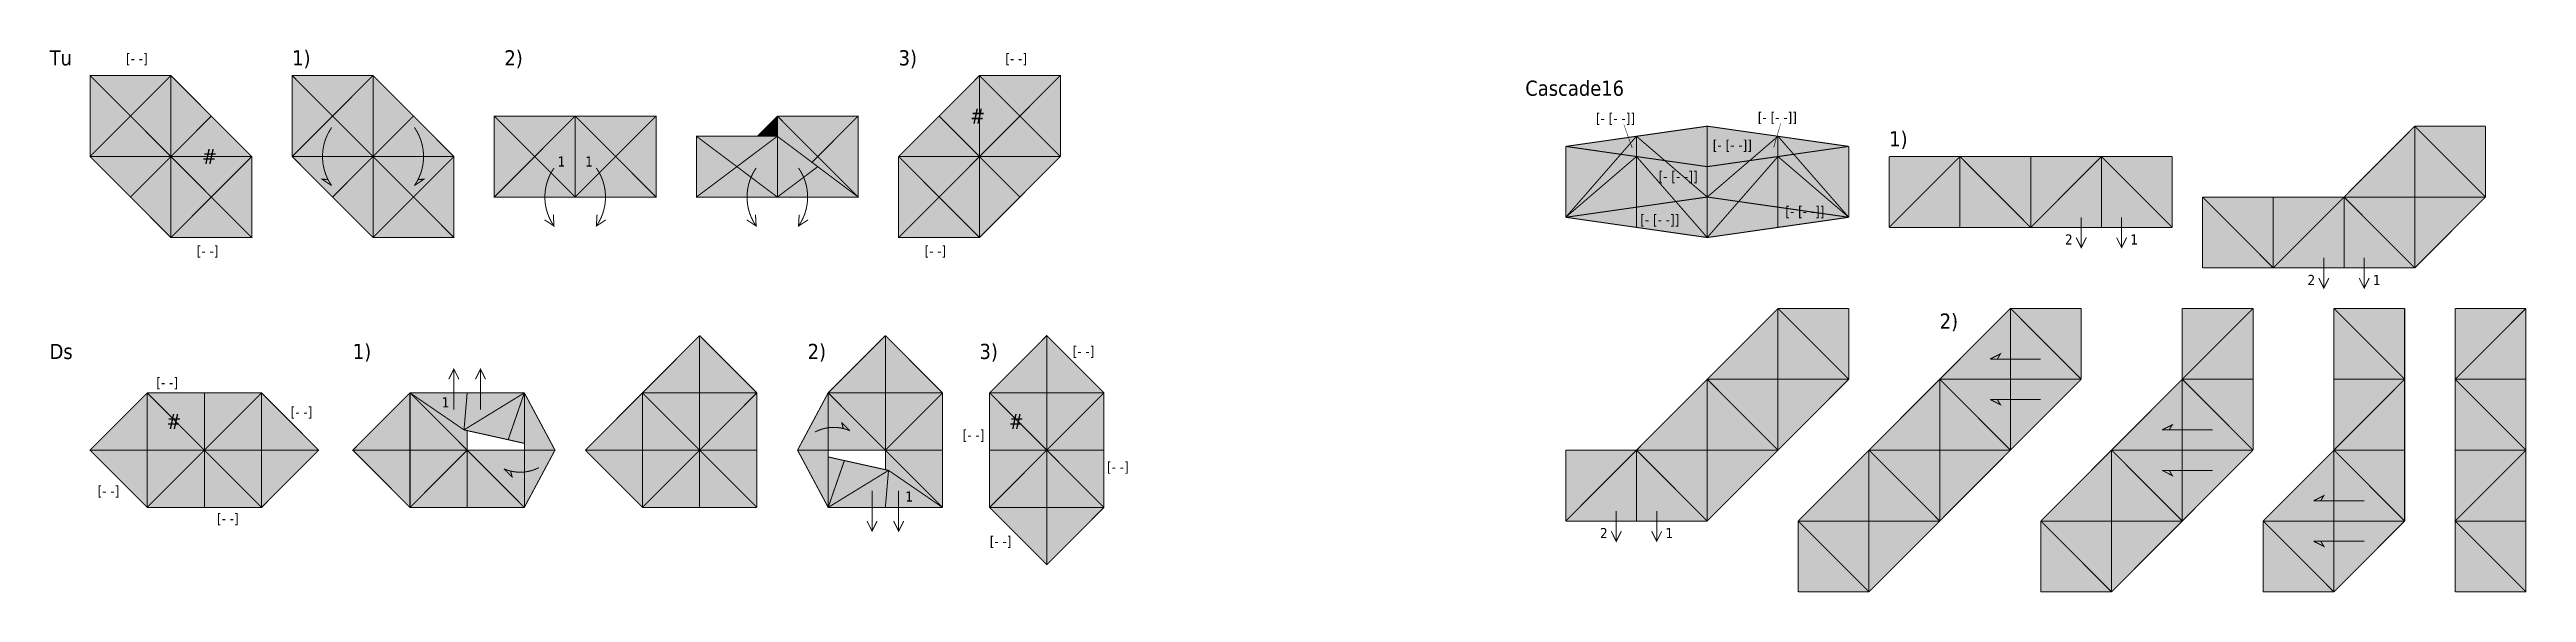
# Model space of a CAD drawing. Header units: inches. Extents: x -12.5 to 77.3, y -38.9 to 8.1.
# Drawn here: x 40.8 to 65.3, y -9.11 to -3.74 of the extents above; entities that cross this region are included whole.
import ezdxf
from ezdxf.enums import TextEntityAlignment as Align

# ---------------------------------------------------------------- set-up
doc = ezdxf.new("R2010")
doc.units = ezdxf.units.IN
doc.header["$LTSCALE"] = 0.2
doc.header["$MEASUREMENT"] = 0
for name, pattern in [('crease . . . . .', [0.4, 0.2, -0.2]), ('mountain __ . . __ . .', [1.25, 0.5, -0.25, 0, -0.25, 0, -0.25]), ('valley __ __ __', [0.75, 0.5, -0.25])]:
    doc.linetypes.add(name, pattern=pattern)
for name, color, linetype in [('arrow-back', 250, 'Continuous'), ('edge', 7, 'Continuous'), ('face-1', 151, 'Continuous'), ('face-2', 91, 'Continuous'), ('face-3', 11, 'Continuous'), ('face-4', 191, 'Continuous'), ('hinge', 250, 'crease . . . . .'), ('mountain', 12, 'mountain __ . . __ . .'), ('valley', 143, 'valley __ __ __'), ('z-labels', 94, 'Continuous'), ('z-pats', 251, 'Continuous')]:
    doc.layers.add(name, color=color, linetype=linetype)
doc.styles.add('labels', font='')
doc.styles.get('labels').set_extended_font_data('Tahoma')

msp = doc.modelspace()

# ---------------------------------------------------------------- texts
at = {"style": 'labels'}
for s, height, p in [('Tu', 0.15, (40.8, -3.9)), ('Cascade16', 0.15, (55.4, -4.2)), ('1', 0.1, (45.826394, -4.899467)), ('1', 0.1, (46.099011, -4.899467)), ('2', 0.1, (60.739468, -5.669179)), ('1', 0.1, (61.386806, -5.669179)), ('2', 0.1, (63.139468, -6.069179)), ('1', 0.1, (63.786806, -6.069179)), ('Ds', 0.15, (40.8, -6.8)), ('1', 0.1, (44.679523, -7.277813)), ('1', 0.1, (49.267007, -8.208471)), ('2', 0.1, (56.139468, -8.569179)), ('1', 0.1, (56.786806, -8.569179))]:
    msp.add_text(s, height=height, dxfattribs=at).set_placement(p)
for p in [(49.981801, -4.473639), (42.381801, -4.873639), (42.030329, -7.490797), (50.364643, -7.490797)]:
    msp.add_text('#', height=0.15, dxfattribs=at).set_placement(p, align=Align.CENTER)
at = {"layer": 'z-labels', "style": 'labels'}
for s, p in [('1)', (43.2, -3.9)), ('2)', (45.3, -3.9)), ('3)', (49.2, -3.9)), ('1)', (59, -4.7)), ('2)', (59.5, -6.5)), ('1)', (43.8, -6.8)), ('2)', (48.3, -6.8)), ('3)', (50, -6.8))]:
    msp.add_text(s, height=0.15, dxfattribs=at).set_placement(p)
at = {"layer": 'z-pats', "style": 'labels'}
for s, p in [('[- -]', (41.555793, -3.881135)), ('[- -]', (50.255793, -3.881135)), ('[- [- -]]', (56.098481, -4.471702)), ('[- [- -]]', (57.7, -4.461921)), ('[- [- -]]', (57.254891, -4.736088)), ('[- [- -]]', (56.718044, -5.045109)), ('[- [- -]]', (56.536847, -5.472934)), ('[- [- -]]', (57.972934, -5.390978)), ('[- -]', (42.255793, -5.781135)), ('[- -]', (49.455793, -5.781135)), ('[- -]', (50.922008, -6.772143)), ('[- -]', (41.855793, -7.081135)), ('[- -]', (43.184433, -7.371588)), ('[- -]', (49.833541, -7.600324)), ('[- -]', (51.261167, -7.915821)), ('[- -]', (41.274887, -8.152495)), ('[- -]', (42.455793, -8.423854)), ('[- -]', (50.101714, -8.649353))]:
    msp.add_text(s, height=0.1, dxfattribs=at).set_placement(p)

# ---------------------------------------------------------------- linework, layer by layer
at = {"const_width": 0.01}
for points in [[(45.790424, -4.913212, 0.315299), (45.790424, -5.486788, -0.290796)], [(46.209576, -4.913212, -0.315299), (46.209576, -5.486788, 0.290796)], [(47.790424, -4.913212, 0.315299), (47.790424, -5.486788, -0.290796)], [(48.209576, -4.913212, -0.315299), (48.209576, -5.486788, 0.290796)]]:
    msp.add_lwpolyline(points, format="xyb", dxfattribs=at)
for points in [[(45.697123, -5.425186), (45.697123, -5.425186), (45.790424, -5.486788), (45.783725, -5.375186)], [(46.302877, -5.425186), (46.302877, -5.425186), (46.209576, -5.486788), (46.216275, -5.375186)], [(47.697123, -5.425186), (47.697123, -5.425186), (47.790424, -5.486788), (47.783725, -5.375186)], [(48.302877, -5.425186), (48.302877, -5.425186), (48.209576, -5.486788), (48.216275, -5.375186)], [(60.85, -5.6), (60.85, -5.6), (60.9, -5.7), (60.95, -5.6)], [(60.9, -5.4), (60.9, -5.7)], [(61.25, -5.6), (61.25, -5.6), (61.3, -5.7), (61.35, -5.6)], [(61.3, -5.4), (61.3, -5.7)], [(63.3, -5.8), (63.3, -6.1)], [(63.7, -5.8), (63.7, -6.1)], [(63.25, -6), (63.25, -6), (63.3, -6.1), (63.35, -6)], [(63.65, -6), (63.65, -6), (63.7, -6.1), (63.75, -6)], [(44.75, -7), (44.75, -7), (44.8, -6.9), (44.85, -7)], [(44.8, -7.3), (44.8, -6.9)], [(45.112742, -7), (45.112742, -7), (45.062742, -6.9), (45.012742, -7)], [(45.062742, -7.3), (45.062742, -6.9)], [(48.937258, -8.1), (48.937258, -8.5)], [(49.2, -8.1), (49.2, -8.5)], [(56.3, -8.3), (56.3, -8.6)], [(56.7, -8.3), (56.7, -8.6)], [(48.887258, -8.4), (48.887258, -8.4), (48.937258, -8.5), (48.987258, -8.4)], [(49.25, -8.4), (49.25, -8.4), (49.2, -8.5), (49.15, -8.4)], [(56.25, -8.5), (56.25, -8.5), (56.3, -8.6), (56.35, -8.5)], [(56.65, -8.5), (56.65, -8.5), (56.7, -8.6), (56.75, -8.5)]]:
    msp.add_lwpolyline(points, dxfattribs=at)
at = {"layer": 'arrow-back', "const_width": 0.01}
for points in [[(43.590424, -4.513212, 0.315299), (43.590424, -5.086788, -0.290796)], [(44.409576, -4.513212, -0.315299), (44.409576, -5.086788, 0.290796)], [(48.372724, -7.520457, -0.226312), (48.719139, -7.508383, 0.290796)], [(45.640915, -7.872724, -0.226312), (45.2945, -7.884798, 0.290796)]]:
    msp.add_lwpolyline(points, format="xyb", dxfattribs=at)
for points in [[(43.555775, -5.025965), (43.497481, -5.024647), (43.590424, -5.086788)], [(44.444225, -5.025965), (44.502519, -5.024647), (44.409576, -5.086788)], [(60.07, -6.8), (60.1, -6.75), (60, -6.8)], [(60.5, -6.8), (60, -6.8)], [(60.5, -7.2), (60, -7.2)], [(60.07, -7.2), (60.1, -7.25), (60, -7.2)], [(48.65228, -7.487647), (48.638438, -7.431004), (48.719139, -7.508383)], [(61.77, -7.5), (61.8, -7.45), (61.7, -7.5)], [(62.2, -7.5), (61.7, -7.5)], [(45.361359, -7.905534), (45.375201, -7.962177), (45.2945, -7.884798)], [(62.2, -7.9), (61.7, -7.9)], [(61.77, -7.9), (61.8, -7.95), (61.7, -7.9)], [(63.27, -8.2), (63.3, -8.15), (63.2, -8.2)], [(63.7, -8.2), (63.2, -8.2)], [(63.7, -8.6), (63.2, -8.6)], [(63.27, -8.6), (63.3, -8.65), (63.2, -8.6)]]:
    msp.add_lwpolyline(points, dxfattribs=at)
at = {"layer": 'edge', "const_width": 0.01}
for points in [[(41.2, -4), (42, -4), (42.8, -4.8), (42.8, -5.6), (42, -5.6), (41.2, -4.8)], [(43.2, -4), (44, -4), (44.8, -4.8), (44.8, -5.6), (44, -5.6), (43.2, -4.8)], [(50.8, -4), (50, -4), (49.2, -4.8), (49.2, -5.6), (50, -5.6), (50.8, -4.8)], [(45.2, -4.4), (45.2, -5.2), (46.8, -5.2), (46.8, -4.4)], [(50.665685, -6.568629), (50.1, -7.134315), (50.1, -8.265685), (50.665685, -8.831371), (51.231371, -8.265685), (51.231371, -7.134315)], [(43.462742, -7.7), (42.897056, -7.134315), (41.765685, -7.134315), (41.2, -7.7), (41.765685, -8.265685), (42.897056, -8.265685)], [(45.8, -7.7), (45.497056, -7.134315), (44.365685, -7.134315), (43.8, -7.7), (44.365685, -8.265685), (45.497056, -8.265685)]]:
    msp.add_lwpolyline(points, close=True, dxfattribs=at)
for points in [[(41.6, -4.4), (42, -4.8), (42.4, -5.2)], [(43.6, -4.4), (44, -4.8), (44.4, -5.2)], [(46.4, -4.8), (46, -4.4)], [(48.8, -5.2), (48, -4.6), (47.2, -4.6), (47.2, -5.2), (48, -5.2), (48.8, -5.2), (48.8, -4.4), (48, -4.4)], [(48, -4.4), (47.8, -4.6)], [(50.4, -4.4), (50, -4.8), (49.6, -5.2)], [(55.8, -4.7), (56.5, -4.6)], [(56.5, -4.6), (57.2, -4.5)], [(57.2, -4.5), (57.9, -4.6)], [(57.9, -4.6), (58.6, -4.7)], [(63.5, -5.2), (64.2, -4.5)], [(64.2, -4.5), (64.9, -4.5)], [(64.9, -4.5), (64.9, -5.2)], [(46.4, -4.8), (46.8, -5.2)], [(55.8, -5.4), (55.8, -4.7)], [(55.8, -4.7), (56.5, -4.8)], [(56.5, -4.8), (57.2, -4.9)], [(57.2, -4.9), (57.9, -4.8)], [(57.9, -4.8), (58.6, -4.7)], [(58.6, -4.7), (58.6, -5.4)], [(59, -5.5), (59, -4.8)], [(59, -4.8), (59.7, -4.8)], [(59.7, -4.8), (60.4, -4.8)], [(60.4, -4.8), (61.1, -4.8)], [(61.1, -4.8), (61.8, -5.5)], [(61.1, -4.8), (61.8, -4.8)], [(61.8, -4.8), (61.8, -5.5)], [(55.8, -5.4), (56.5, -5.3)], [(56.5, -5.3), (57.2, -5.2)], [(57.2, -5.2), (57.9, -5.3)], [(57.9, -5.3), (58.6, -5.4)], [(62.1, -5.2), (62.8, -5.2)], [(62.1, -5.2), (62.1, -5.9)], [(62.8, -5.2), (63.5, -5.2)], [(63.5, -5.2), (64.2, -5.9)], [(64.2, -5.9), (64.9, -5.2)], [(55.8, -5.4), (56.5, -5.5)], [(56.5, -5.5), (57.2, -5.6)], [(57.2, -5.6), (57.9, -5.5)], [(57.9, -5.5), (58.6, -5.4)], [(59, -5.5), (59.7, -5.5)], [(59.7, -5.5), (60.4, -5.5)], [(60.4, -5.5), (61.1, -5.5)], [(61.1, -5.5), (61.8, -5.5)], [(62.1, -5.9), (62.8, -5.9)], [(62.8, -5.9), (63.5, -5.9)], [(63.5, -5.9), (64.2, -5.9)], [(57.2, -7), (57.9, -6.3)], [(57.9, -6.3), (58.6, -6.3)], [(58.6, -6.3), (58.6, -7)], [(59.5, -7), (60.2, -6.3)], [(60.2, -6.3), (60.9, -6.3)], [(60.9, -6.3), (60.9, -7)], [(62.6, -6.3), (61.9, -6.3)], [(61.9, -6.3), (61.9, -7)], [(62.6, -7), (62.6, -6.3)], [(63.4, -6.3), (64.1, -6.3)], [(63.4, -7), (63.4, -6.3)], [(64.1, -6.3), (64.1, -7)], [(65.3, -6.3), (64.6, -6.3)], [(64.6, -6.3), (64.6, -7)], [(65.3, -7), (65.3, -6.3)], [(47.231371, -6.568629), (46.665685, -7.134315)], [(47.231371, -6.568629), (47.797056, -7.134315)], [(49.068629, -6.568629), (48.502944, -7.134315)], [(49.068629, -6.568629), (49.634315, -7.134315)], [(57.2, -7), (56.5, -7.7)], [(57.9, -7.7), (58.6, -7)], [(59.5, -7), (58.8, -7.7)], [(60.2, -7.7), (60.9, -7)], [(61.9, -7), (61.2, -7.7)], [(62.6, -7), (62.6, -7.7)], [(63.4, -7), (63.4, -7.7)], [(64.1, -7.7), (64.1, -7)], [(64.6, -7.7), (64.6, -7)], [(65.3, -7), (65.3, -7.7)], [(44.9, -7.5), (44.365685, -7.134315)], [(45.497056, -7.7), (45.497056, -7.134315)], [(46.665685, -7.134315), (46.1, -7.7)], [(47.231371, -7.134315), (47.231371, -7.7)], [(47.797056, -7.134315), (47.797056, -7.7)], [(49.634315, -8.265685), (49.068629, -8.265685), (48.502944, -8.265685), (48.2, -7.7), (48.502944, -7.134315)], [(49.068629, -7.134315), (49.068629, -7.7)], [(49.634315, -7.134315), (49.634315, -7.7)], [(50.665685, -7.134315), (50.665685, -7.7), (50.665685, -8.265685)], [(44.9, -7.5), (45.497056, -7.632679)], [(44.931371, -7.7), (44.931371, -7.510509)], [(42.897056, -7.7), (42.331371, -7.7), (41.765685, -7.7)], [(45.497056, -7.7), (44.931371, -7.7), (44.365685, -7.7)], [(46.1, -7.7), (46.665685, -8.265685)], [(47.231371, -7.7), (46.665685, -7.7)], [(47.797056, -8.265685), (47.797056, -7.7)], [(49.068629, -7.7), (48.502944, -7.7)], [(48.502944, -7.7), (48.502944, -8.265685)], [(49.1, -7.9), (48.502944, -7.767321)], [(49.068629, -7.7), (49.068629, -7.889491)], [(49.634315, -8.265685), (49.634315, -7.7)], [(55.8, -8.4), (55.8, -7.7)], [(55.8, -7.7), (56.5, -7.7)], [(56.5, -7.7), (57.2, -8.4)], [(57.2, -8.4), (57.9, -7.7)], [(58.8, -7.7), (58.1, -8.4)], [(59.5, -8.4), (60.2, -7.7)], [(61.2, -7.7), (60.5, -8.4)], [(61.9, -8.4), (62.6, -7.7)], [(63.4, -7.7), (62.7, -8.4)], [(64.1, -7.7), (64.1, -8.4)], [(64.6, -7.7), (64.6, -8.4)], [(65.3, -7.7), (65.3, -8.4)], [(49.1, -7.9), (49.634315, -8.265685)], [(46.665685, -8.265685), (47.231371, -8.265685)], [(47.231371, -8.265685), (47.797056, -8.265685)], [(55.8, -8.4), (56.5, -8.4)], [(56.5, -8.4), (57.2, -8.4)], [(58.1, -8.4), (58.1, -9.1)], [(58.8, -9.1), (59.5, -8.4)], [(60.5, -8.4), (60.5, -9.1)], [(61.2, -9.1), (61.9, -8.4)], [(62.7, -8.4), (62.7, -9.1)], [(63.4, -9.1), (64.1, -8.4)], [(64.6, -8.4), (64.6, -9.1)], [(65.3, -8.4), (65.3, -9.1)], [(58.1, -9.1), (58.8, -9.1)], [(60.5, -9.1), (61.2, -9.1)], [(62.7, -9.1), (63.4, -9.1)], [(64.6, -9.1), (65.3, -9.1)]]:
    msp.add_lwpolyline(points, dxfattribs=at)
at = {"layer": 'face-1'}
for points in [[(41.2, -4), (41.6, -4.4), (42, -4)], [(41.2, -4), (41.2, -4.8), (41.6, -4.4)], [(42, -4), (42, -4.8), (41.6, -4.4)], [(42, -4), (42, -4.8), (42.4, -4.4)], [(43.2, -4), (43.6, -4.4), (44, -4)], [(43.2, -4), (43.2, -4.8), (43.6, -4.4)], [(44, -4), (44, -4.8), (43.6, -4.4)], [(44, -4), (44, -4.8), (44.4, -4.4)], [(50.8, -4), (50.4, -4.4), (50, -4)], [(50.8, -4), (50.8, -4.8), (50.4, -4.4)], [(41.2, -4.8), (41.6, -4.4), (42, -4.8)], [(42, -4.8), (42.4, -4.4), (42.8, -4.8)], [(43.2, -4.8), (43.6, -4.4), (44, -4.8)], [(44, -4.8), (44.4, -4.4), (44.8, -4.8)], [(45.2, -4.4), (45.6, -4.8), (46, -4.4)], [(46, -4.4), (46, -5.2), (45.6, -4.8)], [(46, -4.4), (46, -5.2), (46.4, -4.8)], [(46, -4.4), (46.4, -4.8), (46.8, -4.4)], [(46.8, -4.4), (46.8, -5.2), (46.4, -4.8)], [(48, -4.4), (48.4, -4.8), (48.8, -4.4)], [(48.8, -4.4), (48.8, -5.2), (48.4, -4.8)], [(47.2, -4.6), (47.6, -4.9), (48, -4.6)], [(48, -4.6), (48, -5.2), (47.6, -4.9)], [(48, -4.6), (48, -5.2), (48.4, -4.9)], [(64.2, -4.5), (64.9, -5.2), (64.9, -4.5)], [(41.2, -4.8), (41.6, -5.2), (42, -4.8)], [(42, -4.8), (42, -5.6), (41.6, -5.2)], [(42, -4.8), (42.4, -5.2), (42.8, -4.8)], [(42, -4.8), (42, -5.6), (42.4, -5.2)], [(42.8, -4.8), (42.8, -5.6), (42.4, -5.2)], [(43.2, -4.8), (43.6, -5.2), (44, -4.8)], [(44, -4.8), (44, -5.6), (43.6, -5.2)], [(44, -4.8), (44.4, -5.2), (44.8, -4.8)], [(44, -4.8), (44, -5.6), (44.4, -5.2)], [(44.8, -4.8), (44.8, -5.6), (44.4, -5.2)], [(46, -5.2), (46.4, -4.8), (46.8, -5.2)], [(48, -5.2), (48.4, -4.9), (48.8, -5.2)], [(49.2, -4.8), (49.2, -5.6), (49.6, -5.2)], [(56.5, -4.8), (55.8, -4.7), (56.5, -4.8), (55.8, -5.4)], [(55.8, -5.4), (56.5, -4.8), (56.5, -5.5)], [(57.2, -5.6), (56.5, -5.5), (56.5, -4.8)], [(56.5, -4.8), (57.2, -5.6), (57.2, -4.9)], [(57.9, -4.8), (57.2, -4.9), (57.9, -4.8), (57.2, -5.6)], [(57.2, -5.6), (57.9, -4.8), (57.9, -5.5)], [(57.9, -4.8), (58.6, -5.4), (58.6, -4.7)], [(58.6, -5.4), (57.9, -5.5), (57.9, -4.8)], [(59.7, -4.8), (59, -4.8), (59.7, -4.8), (59, -5.5)], [(59, -5.5), (59.7, -4.8), (59.7, -5.5)], [(60.4, -5.5), (59.7, -5.5), (59.7, -4.8)], [(59.7, -4.8), (60.4, -5.5), (60.4, -4.8)], [(61.1, -4.8), (60.4, -4.8), (61.1, -4.8), (60.4, -5.5)], [(60.4, -5.5), (61.1, -4.8), (61.1, -5.5)], [(61.8, -5.5), (61.1, -5.5), (61.1, -4.8)], [(61.1, -4.8), (61.8, -5.5), (61.8, -4.8)], [(42, -5.6), (42.4, -5.2), (42.8, -5.6)], [(44, -5.6), (44.4, -5.2), (44.8, -5.6)], [(50, -5.6), (49.6, -5.2), (49.2, -5.6)], [(62.8, -5.9), (62.1, -5.9), (62.8, -5.9), (62.1, -5.2)], [(62.1, -5.2), (62.8, -5.9), (62.8, -5.2)], [(63.5, -5.2), (62.8, -5.2), (62.8, -5.9)], [(62.8, -5.9), (63.5, -5.2), (63.5, -5.9)], [(64.2, -5.9), (63.5, -5.9), (64.2, -5.9), (63.5, -5.2)], [(57.9, -6.3), (58.6, -7), (58.6, -6.3)], [(60.2, -6.3), (60.9, -7), (60.9, -6.3)], [(62.6, -6.3), (61.9, -7), (61.9, -6.3)], [(63.4, -6.3), (64.1, -7), (64.1, -6.3)], [(65.3, -6.3), (64.6, -7), (64.6, -6.3)], [(47.231371, -6.568629), (47.797056, -7.134315), (47.231371, -7.134315)], [(49.068629, -6.568629), (49.634315, -7.134315), (49.068629, -7.134315)], [(50.665685, -6.568629), (51.231371, -7.134315), (50.665685, -7.134315)], [(41.765685, -7.134315), (41.2, -7.7), (41.765685, -7.7)], [(42.331371, -7.7), (41.765685, -7.7), (41.765685, -7.134315)], [(42.331371, -7.7), (42.331371, -7.134315), (41.765685, -7.134315)], [(42.897056, -7.134315), (42.331371, -7.7), (42.331371, -7.134315)], [(42.897056, -7.134315), (42.331371, -7.7), (42.897056, -7.7)], [(43.462742, -7.7), (42.897056, -7.7), (42.897056, -7.134315)], [(44.365685, -7.134315), (43.8, -7.7), (44.365685, -7.7)], [(44.931371, -7.7), (44.365685, -7.7), (44.365685, -7.134315)], [(44.9, -7.5), (44.931371, -7.134315), (44.365685, -7.134315)], [(45.497056, -7.134315), (44.9, -7.5), (44.931371, -7.134315)], [(45.497056, -7.134315), (44.9, -7.5), (45.33687, -7.597082)], [(45.8, -7.7), (45.497056, -7.7), (45.497056, -7.134315)], [(46.665685, -7.134315), (46.1, -7.7), (46.665685, -7.7)], [(47.231371, -7.7), (46.665685, -7.7), (46.665685, -7.134315)], [(48.2, -7.7), (48.502944, -7.134315), (48.502944, -7.7)], [(49.068629, -7.7), (48.502944, -7.7), (48.502944, -7.134315)], [(50.1, -7.134315), (50.665685, -7.7), (50.1, -7.7)], [(41.765685, -8.265685), (41.765685, -7.7), (41.2, -7.7)], [(42.331371, -7.7), (41.765685, -8.265685), (41.765685, -7.7)], [(42.331371, -7.7), (41.765685, -8.265685), (42.331371, -8.265685)], [(42.897056, -8.265685), (42.331371, -8.265685), (42.331371, -7.7)], [(42.897056, -8.265685), (42.897056, -7.7), (42.331371, -7.7)], [(43.462742, -7.7), (42.897056, -8.265685), (42.897056, -7.7)], [(44.365685, -8.265685), (44.365685, -7.7), (43.8, -7.7)], [(44.931371, -7.7), (44.365685, -8.265685), (44.365685, -7.7)], [(44.931371, -7.7), (44.365685, -8.265685), (44.931371, -8.265685)], [(45.497056, -8.265685), (44.931371, -8.265685), (44.931371, -7.7)], [(45.497056, -8.265685), (45.497056, -7.7), (44.931371, -7.7)], [(45.8, -7.7), (45.497056, -8.265685), (45.497056, -7.7)], [(46.665685, -8.265685), (46.665685, -7.7), (46.1, -7.7)], [(47.231371, -7.7), (46.665685, -8.265685), (46.665685, -7.7)], [(47.231371, -7.7), (46.665685, -8.265685), (47.231371, -8.265685)], [(47.797056, -8.265685), (47.231371, -8.265685), (47.231371, -7.7)], [(47.797056, -8.265685), (47.797056, -7.7), (47.231371, -7.7)], [(48.2, -7.7), (48.502944, -7.7), (48.502944, -8.265685)], [(48.502944, -8.265685), (49.1, -7.9), (48.66313, -7.802918)], [(49.634315, -8.265685), (49.634315, -7.7), (49.068629, -7.7)], [(50.665685, -7.7), (51.231371, -8.265685), (51.231371, -7.7)], [(56.5, -7.7), (55.8, -7.7), (56.5, -7.7), (55.8, -8.4)], [(55.8, -8.4), (56.5, -7.7), (56.5, -8.4)], [(57.2, -8.4), (56.5, -8.4), (56.5, -7.7)], [(48.502944, -8.265685), (49.1, -7.9), (49.068629, -8.265685)], [(49.1, -7.9), (49.068629, -8.265685), (49.634315, -8.265685)], [(50.1, -8.265685), (50.665685, -8.831371), (50.665685, -8.265685)], [(58.8, -9.1), (58.1, -9.1), (58.8, -9.1), (58.1, -8.4)], [(61.2, -9.1), (60.5, -9.1), (61.2, -9.1), (60.5, -8.4)], [(63.4, -9.1), (62.7, -9.1), (63.4, -9.1), (62.7, -8.4)], [(65.3, -9.1), (64.6, -9.1), (65.3, -9.1), (64.6, -8.4)]]:
    msp.add_solid(points, dxfattribs=at)
at = {"layer": 'face-2'}
for points in [[(50, -4), (50, -4.8), (49.6, -4.4)], [(50, -4), (50, -4.8), (50.4, -4.4)], [(45.2, -4.4), (45.2, -5.2), (45.6, -4.8)], [(48, -4.4), (47.8, -4.6), (48, -4.6)], [(48, -4.4), (48, -4.6), (48.4, -4.8), (48.342857, -4.857143)], [(47.2, -4.6), (47.2, -5.2), (47.6, -4.9)], [(56.5, -4.6), (55.8, -4.7), (56.5, -4.6), (55.8, -5.4)], [(55.8, -5.4), (56.5, -4.6), (56.5, -5.3)], [(56.5, -4.6), (57.2, -5.2), (57.2, -4.5)], [(57.2, -5.2), (56.5, -5.3), (56.5, -4.6)], [(57.9, -4.6), (57.2, -4.5), (57.9, -4.6), (57.2, -5.2)], [(57.2, -5.2), (57.9, -4.6), (57.9, -5.3)], [(58.6, -5.4), (57.9, -5.3), (57.9, -4.6)], [(57.9, -4.6), (58.6, -5.4), (58.6, -4.7)], [(45.2, -5.2), (45.6, -4.8), (46, -5.2)], [(47.2, -5.2), (47.6, -4.9), (48, -5.2)], [(50, -4.8), (50, -5.6), (49.6, -5.2)], [(50, -4.8), (50, -5.6), (50.4, -5.2)]]:
    msp.add_solid(points, dxfattribs=at)
at = {"layer": 'face-3'}
for points in [[(50, -4.8), (49.6, -4.4), (49.2, -4.8)], [(50.8, -4.8), (50.4, -4.4), (50, -4.8)], [(63.5, -5.2), (64.2, -4.5), (64.2, -5.2)], [(64.9, -5.2), (64.2, -5.2), (64.2, -4.5)], [(48.342857, -4.857143), (48.4, -4.8), (48.8, -5.2)], [(50, -4.8), (49.6, -5.2), (49.2, -4.8)], [(50.8, -4.8), (50.4, -5.2), (50, -4.8)], [(63.5, -5.2), (64.2, -5.9), (64.2, -5.2)], [(64.9, -5.2), (64.2, -5.2), (64.2, -5.9)], [(57.2, -7), (57.9, -6.3), (57.9, -7)], [(58.6, -7), (57.9, -7), (57.9, -6.3)], [(59.5, -7), (60.2, -6.3), (60.2, -7)], [(60.9, -7), (60.2, -7), (60.2, -6.3)], [(61.9, -7), (62.6, -6.3), (62.6, -7)], [(64.1, -7), (63.4, -6.3), (63.4, -7)], [(64.6, -7), (65.3, -6.3), (65.3, -7)], [(47.231371, -6.568629), (47.231371, -7.134315), (46.665685, -7.134315)], [(49.068629, -6.568629), (49.068629, -7.134315), (48.502944, -7.134315)], [(50.665685, -6.568629), (50.665685, -7.134315), (50.1, -7.134315)], [(57.2, -7), (57.9, -7.7), (57.9, -7)], [(58.6, -7), (57.9, -7), (57.9, -7.7)], [(59.5, -7), (60.2, -7.7), (60.2, -7)], [(60.9, -7), (60.2, -7), (60.2, -7.7)], [(61.9, -7), (62.6, -7.7), (62.6, -7)], [(64.1, -7), (63.4, -7.7), (63.4, -7)], [(64.6, -7), (65.3, -7.7), (65.3, -7)], [(44.9, -7.5), (44.365685, -7.134315), (44.931371, -7.510509), (44.931371, -7.7)], [(46.665685, -7.134315), (47.231371, -7.7), (47.231371, -7.134315)], [(48.502944, -7.134315), (49.068629, -7.7), (49.068629, -7.134315)], [(50.1, -7.134315), (50.665685, -7.7), (50.665685, -7.134315)], [(49.1, -7.9), (49.634315, -8.265685), (49.068629, -7.889491), (49.068629, -7.7)], [(50.665685, -7.7), (51.231371, -8.265685), (50.665685, -8.265685)], [(58.1, -8.4), (58.8, -8.4), (58.8, -7.7)], [(58.8, -7.7), (58.8, -8.4), (59.5, -8.4)], [(60.5, -8.4), (61.2, -8.4), (61.2, -7.7)], [(61.2, -7.7), (61.2, -8.4), (61.9, -8.4)], [(62.7, -8.4), (63.4, -8.4), (63.4, -7.7)], [(63.4, -7.7), (63.4, -8.4), (64.1, -8.4)], [(64.6, -8.4), (65.3, -8.4), (65.3, -7.7)], [(51.231371, -8.265685), (50.665685, -8.265685), (50.665685, -8.831371)], [(58.1, -8.4), (58.8, -9.1), (58.8, -8.4)], [(59.5, -8.4), (58.8, -8.4), (58.8, -9.1)], [(60.5, -8.4), (61.2, -9.1), (61.2, -8.4)], [(61.9, -8.4), (61.2, -8.4), (61.2, -9.1)], [(62.7, -8.4), (63.4, -9.1), (63.4, -8.4)], [(64.1, -8.4), (63.4, -8.4), (63.4, -9.1)], [(64.6, -8.4), (65.3, -9.1), (65.3, -8.4)]]:
    msp.add_solid(points, dxfattribs=at)
at = {"layer": 'face-4'}
for points in [[(56.5, -7.7), (57.2, -7.7), (57.2, -7)], [(57.2, -7), (57.2, -7.7), (57.9, -7.7)], [(58.8, -7.7), (59.5, -7.7), (59.5, -7)], [(59.5, -7), (59.5, -7.7), (60.2, -7.7)], [(61.2, -7.7), (61.9, -7.7), (61.9, -7)], [(61.9, -7), (61.9, -7.7), (62.6, -7.7)], [(63.4, -7.7), (64.1, -7.7), (64.1, -7)], [(65.3, -7.7), (64.6, -7.7), (64.6, -7)], [(45.497056, -7.134315), (45.33687, -7.597082), (45.497056, -7.632679)], [(47.797056, -7.134315), (47.231371, -7.134315), (47.231371, -7.7)], [(47.797056, -7.134315), (47.797056, -7.7), (47.231371, -7.7)], [(49.634315, -7.134315), (49.068629, -7.134315), (49.068629, -7.7)], [(49.634315, -7.134315), (49.634315, -7.7), (49.068629, -7.7)], [(51.231371, -7.134315), (51.231371, -7.7), (50.665685, -7.7)], [(51.231371, -7.134315), (50.665685, -7.134315), (50.665685, -7.7)], [(48.502944, -8.265685), (48.66313, -7.802918), (48.502944, -7.767321)], [(50.665685, -7.7), (50.665685, -8.265685), (50.1, -8.265685)], [(50.665685, -7.7), (50.1, -7.7), (50.1, -8.265685)], [(56.5, -7.7), (57.2, -8.4), (57.2, -7.7)], [(57.9, -7.7), (57.2, -7.7), (57.9, -7.7), (57.2, -8.4)], [(58.8, -7.7), (59.5, -8.4), (59.5, -7.7)], [(60.2, -7.7), (59.5, -7.7), (60.2, -7.7), (59.5, -8.4)], [(61.2, -7.7), (61.9, -8.4), (61.9, -7.7)], [(62.6, -7.7), (61.9, -7.7), (62.6, -7.7), (61.9, -8.4)], [(63.4, -7.7), (64.1, -8.4), (64.1, -7.7)], [(65.3, -7.7), (64.6, -8.4), (64.6, -7.7)]]:
    msp.add_solid(points, dxfattribs=at)
at = {"layer": 'hinge', "const_width": 0.01}
for points in [[(41.2, -4), (41.6, -4.4)], [(41.6, -4.4), (42, -4)], [(42, -4), (42, -4.8)], [(43.2, -4), (43.6, -4.4)], [(43.6, -4.4), (44, -4)], [(44, -4), (44, -4.8)], [(50.4, -4.4), (50, -4)], [(50, -4), (50, -4.8)], [(50.8, -4), (50.4, -4.4)], [(41.2, -4.8), (41.6, -4.4)], [(42, -4.8), (42.4, -4.4)], [(43.2, -4.8), (43.6, -4.4)], [(44, -4.8), (44.4, -4.4)], [(45.6, -4.8), (45.2, -4.4)], [(46, -4.4), (45.6, -4.8)], [(46, -5.2), (46, -4.4)], [(46.8, -4.4), (46.4, -4.8)], [(48.4, -4.8), (48, -4.4)], [(48, -4.4), (48, -4.6)], [(48.8, -4.4), (48.4, -4.8)], [(50, -4.8), (49.6, -4.4)], [(50.8, -4.8), (50.4, -4.4)], [(47.6, -4.9), (47.2, -4.6)], [(48, -4.6), (47.6, -4.9)], [(48, -5.2), (48, -4.6)], [(55.8, -5.4), (56.5, -4.6)], [(56.5, -4.6), (57.2, -5.2)], [(56.5, -5.3), (56.5, -4.6)], [(57.2, -5.2), (57.9, -4.6)], [(57.9, -4.6), (58.6, -5.4)], [(57.9, -5.3), (57.9, -4.6)], [(64.2, -5.2), (64.2, -4.5)], [(64.2, -4.5), (64.9, -5.2)], [(42, -4.8), (41.2, -4.8)], [(42, -4.8), (41.6, -5.2)], [(42, -4.8), (42.8, -4.8)], [(42, -5.6), (42, -4.8)], [(42.8, -4.8), (42.4, -5.2)], [(44, -4.8), (43.6, -5.2)], [(44, -5.6), (44, -4.8)], [(44.8, -4.8), (44.4, -5.2)], [(45.6, -4.8), (45.2, -5.2)], [(45.6, -4.8), (46, -5.2)], [(46.4, -4.8), (46, -5.2)], [(47.6, -4.9), (47.2, -5.2)], [(47.6, -4.9), (48, -5.2)], [(48.4, -4.9), (48, -5.2)], [(48.4, -4.8), (48.342857, -4.857143)], [(48.4, -4.8), (48.8, -5.2)], [(50, -4.8), (49.2, -4.8)], [(49.2, -4.8), (49.6, -5.2)], [(50, -5.6), (50, -4.8)], [(50, -4.8), (50.4, -5.2)], [(50, -4.8), (50.8, -4.8)], [(55.8, -5.4), (56.5, -4.8)], [(56.5, -4.8), (57.2, -5.6)], [(56.5, -5.5), (56.5, -4.8)], [(57.2, -5.6), (57.9, -4.8)], [(57.9, -4.8), (58.6, -5.4)], [(57.9, -5.5), (57.9, -4.8)], [(59, -5.5), (59.7, -4.8)], [(59.7, -4.8), (60.4, -5.5)], [(59.7, -5.5), (59.7, -4.8)], [(60.4, -5.5), (61.1, -4.8)], [(60.4, -4.8), (60.4, -5.5)], [(61.1, -5.5), (61.1, -4.8)], [(42.4, -5.2), (42, -5.6)], [(42.4, -5.2), (42.8, -5.6)], [(44.4, -5.2), (44, -5.6)], [(44.4, -5.2), (44.8, -5.6)], [(49.6, -5.2), (49.2, -5.6)], [(49.6, -5.2), (50, -5.6)], [(62.1, -5.2), (62.8, -5.9)], [(62.8, -5.9), (63.5, -5.2)], [(62.8, -5.2), (62.8, -5.9)], [(63.5, -5.9), (63.5, -5.2)], [(63.5, -5.2), (64.2, -5.2)], [(64.2, -5.2), (64.2, -5.9)], [(64.2, -5.2), (64.9, -5.2)], [(57.9, -7), (57.9, -6.3)], [(57.9, -6.3), (58.6, -7)], [(60.2, -6.3), (60.9, -7)], [(61.9, -7), (62.6, -6.3)], [(64.1, -7), (63.4, -6.3)], [(64.6, -7), (65.3, -6.3)], [(47.231371, -6.568629), (47.231371, -7.134315)], [(49.068629, -6.568629), (49.068629, -7.134315)], [(50.665685, -6.568629), (50.665685, -7.134315)], [(57.2, -7), (57.9, -7)], [(57.2, -7.7), (57.2, -7)], [(57.2, -7), (57.9, -7.7)], [(57.9, -7), (57.9, -7.7)], [(57.9, -7), (58.6, -7)], [(59.5, -7), (60.2, -7)], [(59.5, -7.7), (59.5, -7)], [(59.5, -7), (60.2, -7.7)], [(60.2, -7), (60.9, -7)], [(61.9, -7), (62.6, -7)], [(61.9, -7), (62.6, -7.7)], [(64.1, -7), (63.4, -7)], [(64.1, -7), (63.4, -7.7)], [(64.6, -7), (65.3, -7)], [(64.6, -7), (65.3, -7.7)], [(42.331371, -7.7), (41.765685, -7.134315)], [(41.765685, -7.134315), (41.765685, -7.7)], [(42.897056, -7.134315), (42.331371, -7.7)], [(42.331371, -7.7), (42.331371, -7.134315)], [(42.897056, -7.7), (42.897056, -7.134315)], [(44.365685, -7.134315), (44.365685, -7.7)], [(44.931371, -7.7), (44.365685, -7.134315)], [(44.9, -7.5), (44.931371, -7.134315)], [(45.497056, -7.134315), (45.33687, -7.597082)], [(46.665685, -7.134315), (46.665685, -7.7)], [(47.231371, -7.7), (46.665685, -7.134315)], [(47.231371, -7.134315), (46.665685, -7.134315)], [(47.231371, -7.7), (47.797056, -7.134315)], [(47.797056, -7.134315), (47.231371, -7.134315)], [(49.068629, -7.7), (48.502944, -7.134315)], [(49.068629, -7.134315), (48.502944, -7.134315)], [(49.068629, -7.7), (49.634315, -7.134315)], [(49.634315, -7.134315), (49.068629, -7.134315)], [(50.665685, -7.134315), (50.1, -7.134315)], [(50.1, -7.134315), (50.665685, -7.7)], [(50.665685, -7.7), (51.231371, -7.134315)], [(51.231371, -7.134315), (50.665685, -7.134315)], [(41.765685, -7.7), (41.2, -7.7)], [(41.765685, -7.7), (41.765685, -8.265685)], [(41.765685, -8.265685), (42.331371, -7.7)], [(42.331371, -7.7), (42.331371, -8.265685)], [(42.331371, -7.7), (42.897056, -8.265685)], [(43.462742, -7.7), (42.897056, -7.7)], [(44.365685, -7.7), (43.8, -7.7)], [(44.365685, -7.7), (44.365685, -8.265685)], [(44.365685, -8.265685), (44.931371, -7.7)], [(44.931371, -7.7), (44.931371, -8.265685)], [(44.931371, -7.7), (45.497056, -8.265685)], [(45.8, -7.7), (45.497056, -7.7)], [(46.665685, -7.7), (46.1, -7.7)], [(46.665685, -8.265685), (47.231371, -7.7)], [(46.665685, -7.7), (46.665685, -8.265685)], [(47.231371, -7.7), (47.797056, -8.265685)], [(47.231371, -7.7), (47.231371, -8.265685)], [(47.231371, -7.7), (47.797056, -7.7)], [(48.2, -7.7), (48.502944, -7.7)], [(48.502944, -8.265685), (48.66313, -7.802918)], [(49.068629, -7.7), (49.634315, -7.7)], [(49.068629, -7.7), (49.634315, -8.265685)], [(50.665685, -7.7), (50.1, -7.7)], [(50.665685, -7.7), (50.1, -8.265685)], [(51.231371, -8.265685), (50.665685, -7.7)], [(50.665685, -7.7), (51.231371, -7.7)], [(55.8, -8.4), (56.5, -7.7)], [(56.5, -8.4), (56.5, -7.7)], [(56.5, -7.7), (57.2, -7.7)], [(57.2, -7.7), (57.2, -8.4)], [(57.2, -7.7), (57.9, -7.7)], [(58.8, -7.7), (59.5, -7.7)], [(58.8, -7.7), (58.8, -8.4)], [(59.5, -8.4), (58.8, -7.7)], [(59.5, -7.7), (59.5, -8.4)], [(59.5, -7.7), (60.2, -7.7)], [(61.2, -7.7), (61.9, -7.7)], [(61.2, -7.7), (61.2, -8.4)], [(61.9, -8.4), (61.2, -7.7)], [(61.9, -7.7), (62.6, -7.7)], [(63.4, -7.7), (64.1, -7.7)], [(64.1, -8.4), (63.4, -7.7)], [(65.3, -7.7), (64.6, -7.7)], [(65.3, -7.7), (64.6, -8.4)], [(49.1, -7.9), (49.068629, -8.265685)], [(50.1, -8.265685), (50.665685, -8.265685)], [(50.665685, -8.265685), (50.665685, -8.831371)], [(50.665685, -8.265685), (51.231371, -8.265685)], [(58.1, -8.4), (58.8, -9.1)], [(58.8, -8.4), (58.1, -8.4)], [(58.8, -8.4), (58.8, -9.1)], [(58.8, -8.4), (59.5, -8.4)], [(60.5, -8.4), (61.2, -9.1)], [(61.2, -8.4), (60.5, -8.4)], [(61.2, -8.4), (61.2, -9.1)], [(61.2, -8.4), (61.9, -8.4)], [(62.7, -8.4), (63.4, -9.1)], [(63.4, -8.4), (62.7, -8.4)], [(63.4, -8.4), (64.1, -8.4)], [(64.6, -8.4), (65.3, -9.1)], [(65.3, -8.4), (64.6, -8.4)]]:
    msp.add_lwpolyline(points, dxfattribs=at)
at = {"layer": 'mountain', "const_width": 0.01}
for points in [[(44, -4.8), (43.2, -4.8)], [(44, -4.8), (44.8, -4.8)], [(57.2, -4.9), (57.2, -5.6)], [(60.2, -7), (60.2, -6.3)], [(60.2, -7), (60.2, -7.7)], [(61.9, -7.7), (61.9, -7)], [(45.497056, -7.134315), (44.9, -7.5)], [(48.502944, -7.134315), (48.502944, -7.7)], [(42.897056, -8.265685), (42.897056, -7.7)], [(45.497056, -8.265685), (45.497056, -7.7)], [(61.9, -7.7), (61.9, -8.4)], [(63.4, -7.7), (63.4, -8.4)], [(48.502944, -8.265685), (49.1, -7.9)], [(63.4, -8.4), (63.4, -9.1)]]:
    msp.add_lwpolyline(points, dxfattribs=at)
at = {"layer": 'valley', "const_width": 0.01}
msp.add_lwpolyline([(57.2, -4.5), (57.2, -5.2)], dxfattribs=at)
at = {"layer": 'z-pats'}
for points in [[(56.457709, -4.714813, 0.007, 0.005, 0), (56.407039, -4.57363, 0.09, 0, 0), (56.373258, -4.479508, 0, 0, 0)], [(57.857613, -4.708386, 0.007, 0.005, 0), (57.900053, -4.564515, 0.09, 0, 0), (57.928346, -4.468601, 0, 0, 0)]]:
    msp.add_lwpolyline(points, format="xyseb", dxfattribs=at)

msp.set_redraw_order([(e.dxf.handle, doc.entitydb.next_handle()) for e in msp.query("TEXT MTEXT ATTDEF DIMENSION ARC_DIMENSION")])  # texts and dimensions are drawn at this point

doc.saveas('drawing.dxf')
